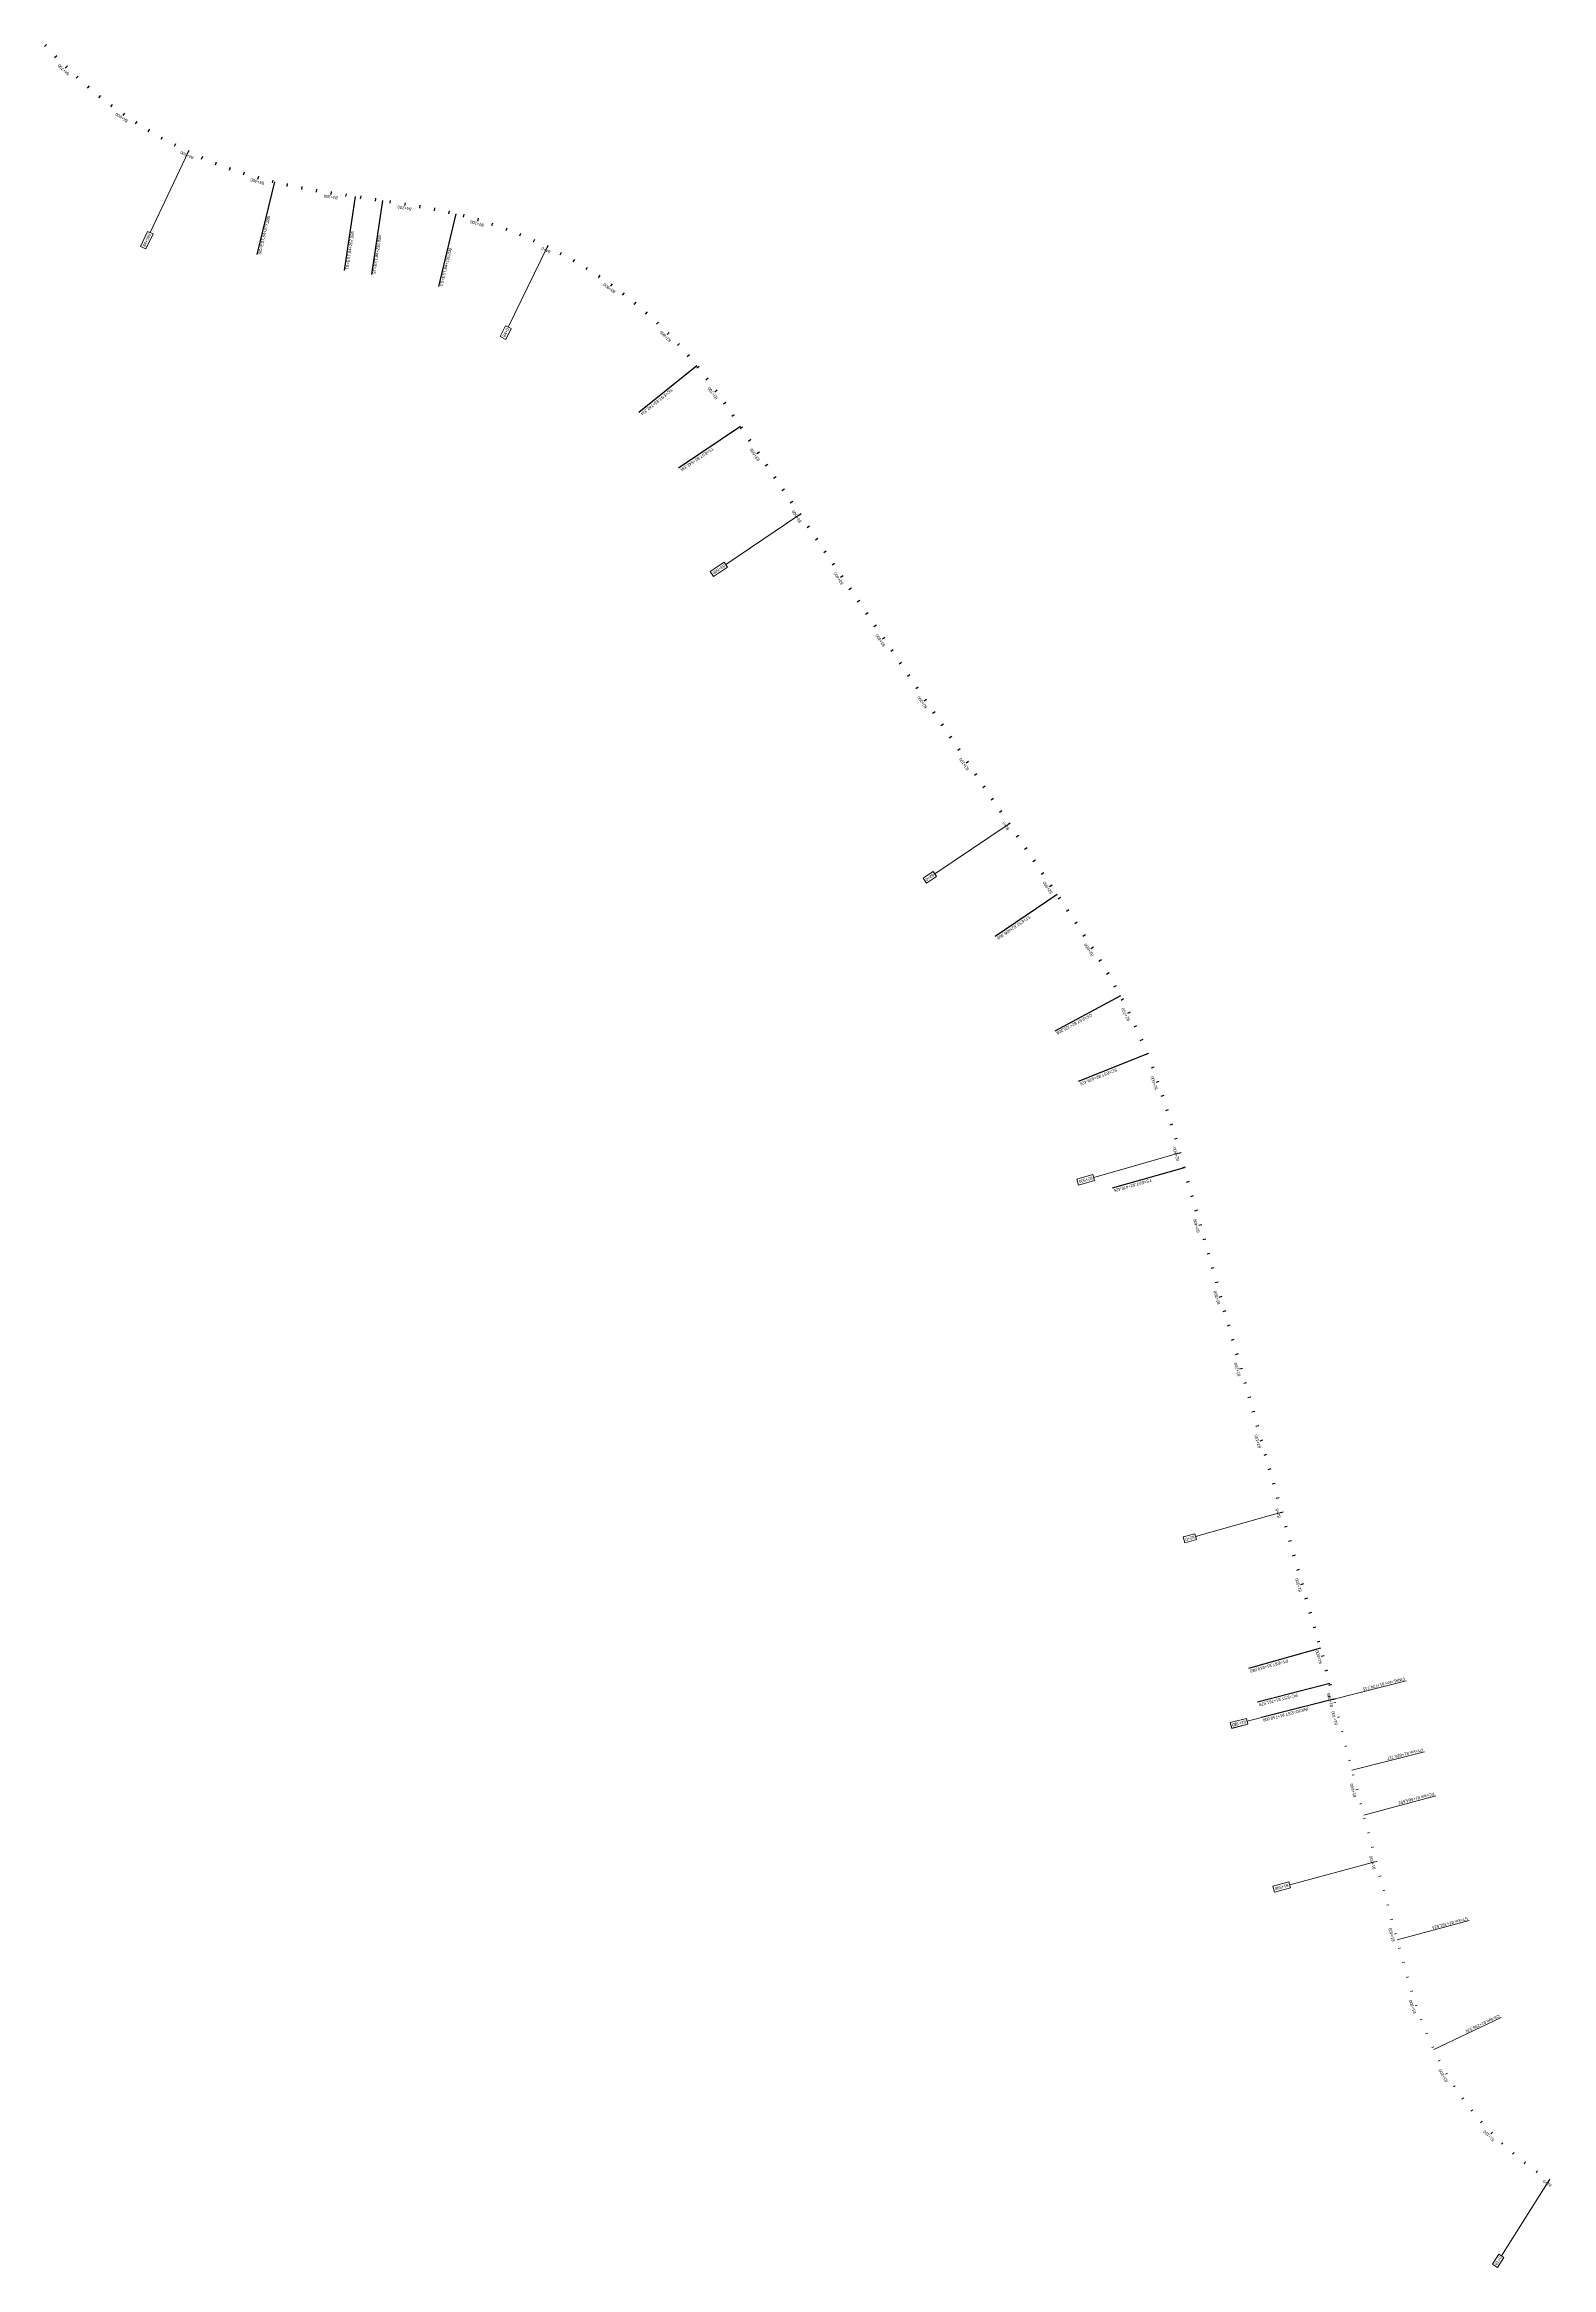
# Model space of a CAD drawing. Header units: metres. Extents: x 286368 to 330619, y 7396693 to 7466163.
# Drawn here: x 297146 to 299165, y 7449492 to 7452468 of the extents above; entities that cross this region are included whole.
import ezdxf

# ---------------------------------------------------------------- set-up
doc = ezdxf.new("R2010")
doc.units = ezdxf.units.M
doc.header["$MEASUREMENT"] = 0
for name, color, linetype, lineweight in [('U-HZ-ESTACAS', 3, 'Continuous', 30), ('U-HZ-KM', 1, 'Continuous', 20), ('U-HZ-NOTAVEIS', 2, 'Continuous', 30)]:
    doc.layers.add(name, color=color, linetype=linetype, lineweight=lineweight)
doc.layers.add('U-HZ-TRAÇO', color=3, linetype='TIC_LINE')
doc.styles.add('ARIAL', font='arial.ttf')
doc.styles.get("Standard").update_dxf_attribs({"font": 'arial.ttf'})
doc.linetypes.add('TIC_LINE', pattern='A,3.5,-0.25,["TIC",Standard,S=0.175,R=0,X=-0.05,Y=-0.1],-0.5', length=4.25)

# ---------------------------------------------------------------- blocks, each defined once
blk = doc.blocks.new('AeccTick (TIC)')
at = {"layer": 'U-HZ-TRAÇO', "lineweight": -2}
blk.add_line((0, 0.75), (0, -0.75), dxfattribs=at)
blk = doc.blocks.new('AeccTickLine')
at = {"layer": 'U-HZ-TRAÇO', "lineweight": -2}
blk.add_line((0, 1), (0, -1), dxfattribs=at)

msp = doc.modelspace()

# ---------------------------------------------------------------- linework, layer by layer
at = {"layer": 'U-HZ-KM', "linetype": 'Continuous', "lineweight": 0}
for p, q in [((297339.2, 7452325), (297288, 7452216.5)), ((297284.4, 7452218.2), (297274.9, 7452198)), ((297274.9, 7452198), (297282.2, 7452194.6)), ((297282.2, 7452194.6), (297291.7, 7452214.7)), ((297291.7, 7452214.7), (297284.4, 7452218.2)), ((297820.3, 7452197.7), (297767.6, 7452089.9)), ((297764, 7452091.6), (297756.9, 7452077.2)), ((297771.2, 7452088.1), (297764, 7452091.6)), ((297764.1, 7452073.6), (297771.2, 7452088.1)), ((297756.9, 7452077.2), (297764.1, 7452073.6)), ((298158.2, 7451839.2), (298058.8, 7451772)), ((298056.6, 7451775.3), (298038.1, 7451762.8)), ((298038.1, 7451762.8), (298042.6, 7451756.1)), ((298042.6, 7451756.1), (298061.1, 7451768.6)), ((298061.1, 7451768.6), (298056.6, 7451775.3)), ((298438.4, 7451425.1), (298339, 7451357.8)), ((298336.8, 7451361.2), (298323.4, 7451352.2)), ((298323.4, 7451352.2), (298328, 7451345.5)), ((298328, 7451345.5), (298341.3, 7451354.5)), ((298341.3, 7451354.5), (298336.8, 7451361.2)), ((298667.2, 7450984.3), (298551.8, 7450951.4)), ((298550.7, 7450955.2), (298529.3, 7450949.1)), ((298529.3, 7450949.1), (298531.5, 7450941.3)), ((298531.5, 7450941.3), (298552.9, 7450947.5)), ((298552.9, 7450947.5), (298550.7, 7450955.2)), ((298803.8, 7450503.3), (298688.3, 7450470.6)), ((298687.2, 7450474.5), (298671.7, 7450470.1)), ((298689.4, 7450466.7), (298687.2, 7450474.5)), ((298671.7, 7450470.1), (298674, 7450462.3)), ((298674, 7450462.3), (298689.4, 7450466.7)), ((298873.6, 7450252.9), (298757.3, 7450223.3)), ((298873.6, 7450252.9), (298757.3, 7450223.3)), ((298756.3, 7450227.2), (298734.6, 7450221.7)), ((298734.6, 7450221.7), (298736.6, 7450213.8)), ((298756.3, 7450227.2), (298734.7, 7450221.7)), ((298734.7, 7450221.7), (298736.6, 7450213.9)), ((298736.6, 7450213.8), (298758.3, 7450219.4)), ((298736.6, 7450213.9), (298758.3, 7450219.4)), ((298758.3, 7450219.4), (298756.3, 7450227.2)), ((298758.3, 7450219.4), (298756.3, 7450227.2)), ((298930.2, 7450035.4), (298814.3, 7450004.3)), ((298813.2, 7450008.2), (298791.7, 7450002.5)), ((298791.7, 7450002.5), (298793.8, 7449994.7)), ((298793.8, 7449994.7), (298815.3, 7450000.4)), ((298815.3, 7450000.4), (298813.2, 7450008.2)), ((299162.1, 7449609.1), (299097.9, 7449507.7)), ((299094.4, 7449509.9), (299085.8, 7449496.3)), ((299085.8, 7449496.3), (299092.7, 7449491.9)), ((299092.7, 7449491.9), (299101.3, 7449505.5)), ((299101.3, 7449505.5), (299094.4, 7449509.9))]:
    msp.add_line(p, q, dxfattribs=at)
at = {"layer": 'U-HZ-NOTAVEIS', "color": 1, "linetype": 'Continuous', "lineweight": -3}
for p, q in [((297454.4, 7452284.3), (297430.8, 7452187.1)), ((297562.6, 7452264.7), (297547.8, 7452165.8)), ((297599, 7452259.3), (297584.2, 7452160.4)), ((297697.4, 7452241.7), (297674.3, 7452144.4)), ((298020.2, 7452038.3), (297942.3, 7451975.5)), ((298078.5, 7451957.1), (297995.7, 7451901.1)), ((298502.7, 7451330.1), (298419.8, 7451274.1)), ((298587.6, 7451194.7), (298499.5, 7451147.5)), ((298623.9, 7451116.8), (298531, 7451079.7)), ((298672.8, 7450964.5), (298576.6, 7450937.2)), ((298855.5, 7450321.1), (298759.3, 7450293.8)), ((298868.2, 7450273.8), (298771.3, 7450249.1)), ((298873.6, 7450252.9), (298776.6, 7450228.2))]:
    msp.add_line(p, q, dxfattribs=at)
at = {"layer": 'U-HZ-NOTAVEIS', "color": 1, "linetype": 'Continuous', "lineweight": 0}
for p, q in [((298873.6, 7450252.9), (298970.5, 7450277.6)), ((298897.7, 7450157.9), (298994.7, 7450182.6)), ((298913.5, 7450097.8), (299010, 7450123.7)), ((298958.2, 7449930.6), (299054.8, 7449956.5)), ((299007.3, 7449783.8), (299097.7, 7449826.7))]:
    msp.add_line(p, q, dxfattribs=at)

# ---------------------------------------------------------------- block references
at = {"layer": 'U-HZ-TRAÇO', "linetype": 'Continuous', "lineweight": -3}
for p, xscale, yscale, zscale, rotation in [((297147.7, 7452467.1), 2, 2, 2, 132.1043523643296), ((297161.3, 7452452.4), 2, 2, 2, 133.9921869446425), ((297175.5, 7452438.3), 2, 2, 2, 135.8800215249983), ((297190.1, 7452424.6), 2, 2, 2, 137.7678561052853), ((297205.1, 7452411.4), 2, 2, 2, 139.6556906856081), ((297220.5, 7452398.7), 2, 2, 2, 141.5435252659781), ((297236.4, 7452386.5), 2, 2, 2, 143.4313598462903), ((297252.7, 7452374.9), 2, 2, 2, 145.3191944266521), ((297269.3, 7452363.8), 2, 2, 2, 147.2070290069889), ((297286.3, 7452353.2), 2, 2, 2, 149.0948635873214), ((297303.6, 7452343.2), 1.999999999999999, 1.999999999999999, 1.999999999999999, 150.9826981676151), ((297321.3, 7452333.8), 2, 2, 2, 152.8705327479851), ((297339.2, 7452325), 2, 2, 2, 154.7583673282852), ((297357.4, 7452316.8), 2, 2, 2, 156.6462019086412), ((297375.9, 7452309.2), 2, 2, 2, 158.5340364889525), ((297394.6, 7452302.1), 2, 2, 2, 160.4218710693032), ((297413.6, 7452295.8), 1.999999999999999, 1.999999999999999, 1.999999999999999, 162.3097056496199), ((297432.7, 7452290), 2.000000000000001, 2.000000000000001, 2.000000000000001, 164.1975402299547), ((297452.1, 7452284.9), 1.999999999999999, 1.999999999999999, 1.999999999999999, 166.0853748103061), ((297471.6, 7452280.4), 2, 2, 2, 167.825947905237), ((297491.2, 7452276.4), 2, 2, 2, 169.2342526282905), ((297510.8, 7452272.8), 2, 2, 2, 170.3038464774099), ((297530.6, 7452269.6), 2, 2, 2, 171.0315281200715), ((297550.4, 7452266.6), 2, 2, 2, 171.4162033609634), ((297570.1, 7452263.6), 2, 2, 2, 171.4823348003866), ((297589.9, 7452260.6), 2, 2, 2, 171.4823348003866), ((297609.7, 7452257.7), 2, 2, 2, 171.4252853176525), ((297629.5, 7452254.6), 1.999999999999999, 1.999999999999999, 1.999999999999999, 171.0205520453531), ((297649.2, 7452251.4), 1.999999999999999, 1.999999999999999, 1.999999999999999, 170.2276618163581), ((297668.9, 7452247.8), 2, 2, 2, 169.0480457088401), ((297688.4, 7452243.7), 1.999999999999999, 1.999999999999999, 1.999999999999999, 167.4860114376818), ((297707.9, 7452239.1), 2, 2, 2, 165.5925938327046), ((297727.2, 7452233.8), 2, 2, 2, 163.6503640187011), ((297746.3, 7452227.8), 2, 2, 2, 161.7081342047006), ((297765.2, 7452221.2), 2, 2, 2, 159.7659043907093), ((297783.8, 7452214), 2, 2, 2, 157.8236745766898), ((297802.2, 7452206.1), 1.999999999999999, 1.999999999999999, 1.999999999999999, 155.8814447626799), ((297820.3, 7452197.7), 2, 2, 2, 153.9392149486592), ((297838.1, 7452188.6), 2, 2, 2, 151.9969851346713), ((297855.6, 7452178.9), 2, 2, 2, 150.0547553206646), ((297872.8, 7452168.6), 2, 2, 2, 148.1125255066364), ((297889.6, 7452157.8), 2, 2, 2, 146.1702956926698), ((297906, 7452146.3), 1.999999999999999, 1.999999999999999, 1.999999999999999, 144.228065878656), ((297922, 7452134.4), 2, 2, 2, 142.285836064638), ((297937.6, 7452121.9), 2, 2, 2, 140.3436062506121), ((297952.8, 7452108.9), 2, 2, 2, 138.4013764366196), ((297967.5, 7452095.3), 2, 2, 2, 136.4591466226113), ((297981.8, 7452081.3), 2, 2, 2, 134.5169168086196), ((297995.6, 7452066.8), 2, 2, 2, 132.5746869946122), ((298008.9, 7452051.9), 2, 2, 2, 130.6324571806023), ((298021.6, 7452036.5), 2, 2, 2, 128.6953023067198), ((298033.9, 7452020.7), 2, 2, 2, 127.004595412844), ((298045.7, 7452004.6), 2, 2, 2, 125.6937578661151), ((298057.3, 7451988.2), 2, 2, 2, 124.7686087584893), ((298068.6, 7451971.7), 2, 2, 2, 124.2313279085554), ((298079.8, 7451955.2), 2, 2, 2, 124.07979549374), ((298091, 7451938.6), 2, 2, 2, 124.07979549374), ((298102.2, 7451922), 2, 2, 2, 124.07979549374), ((298113.4, 7451905.5), 2, 2, 2, 124.07979549374), ((298124.6, 7451888.9), 2, 2, 2, 124.07979549374), ((298135.8, 7451872.3), 2, 2, 2, 124.07979549374), ((298147, 7451855.8), 2, 2, 2, 124.07979549374), ((298158.2, 7451839.2), 2, 2, 2, 124.07979549374), ((298169.4, 7451822.6), 2, 2, 2, 124.07979549374), ((298180.7, 7451806.1), 2, 2, 2, 124.07979549374), ((298191.9, 7451789.5), 2, 2, 2, 124.07979549374), ((298203.1, 7451772.9), 2, 2, 2, 124.07979549374), ((298214.3, 7451756.4), 2, 2, 2, 124.07979549374), ((298225.5, 7451739.8), 2, 2, 2, 124.07979549374), ((298236.7, 7451723.3), 2, 2, 2, 124.07979549374), ((298247.9, 7451706.7), 2, 2, 2, 124.07979549374), ((298259.1, 7451690.1), 2, 2, 2, 124.07979549374), ((298270.3, 7451673.6), 2, 2, 2, 124.07979549374), ((298281.5, 7451657), 2, 2, 2, 124.07979549374), ((298292.7, 7451640.4), 2, 2, 2, 124.07979549374), ((298303.9, 7451623.9), 2, 2, 2, 124.07979549374), ((298315.1, 7451607.3), 2, 2, 2, 124.07979549374), ((298326.3, 7451590.7), 2, 2, 2, 124.07979549374), ((298337.6, 7451574.2), 2, 2, 2, 124.07979549374), ((298348.8, 7451557.6), 2, 2, 2, 124.07979549374), ((298360, 7451541), 2, 2, 2, 124.07979549374), ((298371.2, 7451524.5), 2, 2, 2, 124.07979549374), ((298382.4, 7451507.9), 2, 2, 2, 124.07979549374), ((298393.6, 7451491.3), 2, 2, 2, 124.07979549374), ((298404.8, 7451474.8), 2, 2, 2, 124.07979549374), ((298416, 7451458.2), 2, 2, 2, 124.07979549374), ((298427.2, 7451441.6), 2, 2, 2, 124.07979549374), ((298438.4, 7451425.1), 2, 2, 2, 124.07979549374), ((298449.6, 7451408.5), 2, 2, 2, 124.07979549374), ((298460.8, 7451391.9), 2, 2, 2, 124.07979549374), ((298472, 7451375.4), 2, 2, 2, 124.07979549374), ((298483.2, 7451358.8), 2, 2, 2, 124.07979549374), ((298494.4, 7451342.3), 2, 2, 2, 124.07979549374), ((298505.7, 7451325.7), 2, 2, 2, 124.0731172838858), ((298516.8, 7451309.1), 2, 2, 2, 123.9302591204085), ((298528, 7451292.5), 2, 2, 2, 123.6013924010079), ((298539, 7451275.8), 2, 2, 2, 123.0866245741059), ((298549.8, 7451259), 2, 2, 2, 122.3863203388394), ((298560.4, 7451242), 1.999999999999999, 1.999999999999999, 1.999999999999999, 121.5013594920615), ((298570.7, 7451224.8), 2, 2, 2, 120.4334812705414), ((298580.6, 7451207.5), 2, 2, 2, 119.1857029859739), ((298590.1, 7451189.9), 2, 2, 2, 117.7621208096641), ((298599.2, 7451172.1), 2, 2, 2, 116.2739187443486), ((298607.9, 7451154.1), 2, 2, 2, 114.7857166790744), ((298616, 7451135.8), 1.999999999999999, 1.999999999999999, 1.999999999999999, 113.2975146138105), ((298623.7, 7451117.3), 2, 2, 2, 111.8093125485405), ((298630.9, 7451098.7), 2, 2, 2, 110.4270979599392), ((298637.7, 7451079.8), 2, 2, 2, 109.2219979261683), ((298644.1, 7451060.9), 2, 2, 2, 108.1976606431114), ((298650.2, 7451041.9), 1.999999999999999, 1.999999999999999, 1.999999999999999, 107.3567563236887), ((298656, 7451022.7), 2, 2, 2, 106.7007830090526), ((298661.7, 7451003.5), 2, 2, 2, 106.2304690434289), ((298667.2, 7450984.3), 1.999999999999999, 1.999999999999999, 1.999999999999999, 105.9460975209892), ((298672.7, 7450965.1), 2, 2, 2, 105.8477424526622), ((298678.1, 7450945.9), 2, 2, 2, 105.8476657337757), ((298683.6, 7450926.6), 2, 2, 2, 105.8476657337757), ((298689.1, 7450907.4), 2, 2, 2, 105.8476657337757), ((298694.5, 7450888.1), 2, 2, 2, 105.8476657337757), ((298700, 7450868.9), 2, 2, 2, 105.8476657337757), ((298705.5, 7450849.7), 2, 2, 2, 105.8476657337757), ((298710.9, 7450830.4), 2, 2, 2, 105.8476657337757), ((298716.4, 7450811.2), 2, 2, 2, 105.8476657337757), ((298721.8, 7450791.9), 2, 2, 2, 105.8476657337757), ((298727.3, 7450772.7), 2, 2, 2, 105.8476657337757), ((298732.8, 7450753.5), 2, 2, 2, 105.8476657337757), ((298738.2, 7450734.2), 2, 2, 2, 105.8476657337757), ((298743.7, 7450715), 2, 2, 2, 105.8476657337757), ((298749.2, 7450695.7), 2, 2, 2, 105.8476657337757), ((298754.6, 7450676.5), 2, 2, 2, 105.8476657337757), ((298760.1, 7450657.3), 2, 2, 2, 105.8476657337757), ((298765.5, 7450638), 2, 2, 2, 105.8476657337757), ((298771, 7450618.8), 2, 2, 2, 105.8476657337757), ((298776.5, 7450599.5), 2, 2, 2, 105.8476657337757), ((298781.9, 7450580.3), 2, 2, 2, 105.8476657337757), ((298787.4, 7450561.1), 2, 2, 2, 105.8476657337757), ((298792.8, 7450541.8), 2, 2, 2, 105.8476657337757), ((298798.3, 7450522.6), 2, 2, 2, 105.8476657337757), ((298803.8, 7450503.3), 2, 2, 2, 105.8476657337757), ((298809.2, 7450484.1), 2, 2, 2, 105.8476657337757), ((298814.7, 7450464.9), 2, 2, 2, 105.8476657337757), ((298820.2, 7450445.6), 2, 2, 2, 105.8476657337757), ((298825.6, 7450426.4), 2, 2, 2, 105.8476657337757), ((298831.1, 7450407.1), 2, 2, 2, 105.8476657337757), ((298836.5, 7450387.9), 2, 2, 2, 105.8476657337757), ((298842, 7450368.7), 2, 2, 2, 105.8476657337757), ((298847.5, 7450349.4), 2, 2, 2, 105.8476657337757), ((298852.9, 7450330.2), 2, 2, 2, 105.8476657337757), ((298858.4, 7450310.9), 2, 2, 2, 105.5108007017376), ((298863.6, 7450291.6), 2, 2, 2, 104.8741809293782), ((298868.6, 7450272.3), 1.999999999999999, 1.999999999999999, 1.999999999999999, 104.2878135584782), ((298873.6, 7450252.9), 1.999999999999999, 1.999999999999999, 1.999999999999999, 104.2878135584782)]:
    msp.add_blockref('AeccTickLine', p, dxfattribs=dict(at, xscale=xscale, yscale=yscale, zscale=zscale, rotation=rotation))
at = {"layer": 'U-HZ-TRAÇO', "linetype": 'Continuous', "lineweight": 20}
for p, xscale, yscale, zscale, rotation in [((298873.6, 7450252.9), 1.999999999999999, 1.999999999999999, 1.999999999999999, 104.2878135527713), ((298879.7, 7450228.9), 1.999999999999999, 1.999999999999999, 1.999999999999999, 104.2878135527713), ((298904.4, 7450132), 2, 2, 2, 104.5940773365627), ((298930.2, 7450035.4), 2, 2, 2, 104.9998258755791), ((298956.1, 7449938.8), 2, 2, 2, 104.9998258755791), ((298983.8, 7449842.8), 2, 2, 2, 108.6779109975224), ((299024.4, 7449751.6), 1.999999999999999, 1.999999999999999, 1.999999999999999, 120.3690942762365), ((299084.7, 7449672.1), 2, 2, 2, 134.0109465411699), ((299162.1, 7449609.1), 1.999999999999999, 1.999999999999999, 1.999999999999999, 147.6527988062619)]:
    msp.add_blockref('AeccTick (TIC)', p, dxfattribs=dict(at, xscale=xscale, yscale=yscale, zscale=zscale, rotation=rotation))
at = {"layer": 'U-HZ-TRAÇO', "linetype": 'TIC_LINE', "lineweight": 20}
for p, xscale, yscale, zscale, rotation in [((298874.7, 7450248.3), 1.999999999999999, 1.999999999999999, 1.999999999999999, 104.2878135527713), ((298884.6, 7450209.5), 1.999999999999999, 1.999999999999999, 1.999999999999999, 104.2878135527713), ((298889.5, 7450190.1), 1.999999999999999, 1.999999999999999, 1.999999999999999, 104.2878135527713), ((298894.5, 7450170.8), 1.999999999999999, 1.999999999999999, 1.999999999999999, 104.2878135527713), ((298899.4, 7450151.4), 2, 2, 2, 104.3648942185045), ((298909.5, 7450112.7), 2, 2, 2, 104.8232604546139), ((298914.6, 7450093.4), 2, 2, 2, 104.9998258755791), ((298919.8, 7450074), 2, 2, 2, 104.9998258755791), ((298925, 7450054.7), 2, 2, 2, 104.9998258755791), ((298935.3, 7450016.1), 2, 2, 2, 104.9998258755791), ((298940.5, 7449996.8), 2, 2, 2, 104.9998258755791), ((298945.7, 7449977.4), 2, 2, 2, 104.9998258755791), ((298950.9, 7449958.1), 2, 2, 2, 104.9998258755791), ((298961.2, 7449919.5), 2, 2, 2, 105.0582625674578), ((298966.5, 7449900.2), 2, 2, 2, 105.4371153183361), ((298971.9, 7449880.9), 2, 2, 2, 106.167784100686), ((298977.7, 7449861.8), 2, 2, 2, 107.2491543286831), ((298990.5, 7449823.9), 2, 2, 2, 110.4466773486962), ((298997.8, 7449805.3), 2, 2, 2, 112.5417608582362), ((299005.9, 7449787), 2, 2, 2, 114.9408343840349), ((299014.7, 7449769.1), 2, 2, 2, 117.6407238232175), ((299034.9, 7449734.6), 2, 2, 2, 123.0974647292315), ((299046.3, 7449718.1), 1.999999999999999, 1.999999999999999, 1.999999999999999, 125.8258351822347), ((299058.3, 7449702.1), 2, 2, 2, 128.5542056351777), ((299071.2, 7449686.8), 2, 2, 2, 131.2825760881808), ((299099, 7449658), 2, 2, 2, 136.7393169942167), ((299113.8, 7449644.7), 2, 2, 2, 139.4676874472143), ((299129.3, 7449632.1), 2, 2, 2, 142.1960579002263), ((299145.4, 7449620.2), 2, 2, 2, 144.924428353222)]:
    msp.add_blockref('AeccTick (TIC)', p, dxfattribs=dict(at, xscale=xscale, yscale=yscale, zscale=zscale, rotation=rotation))

# ---------------------------------------------------------------- texts
at = {"layer": 'U-HZ-ESTACAS', "style": 'ARIAL'}
for s, rotation, p in [('84+700', 135.88, (297179.9, 7452429.4)), ('84+600', 145.3192, (297258.5, 7452366.8)), ('84+500', 154.7584, (297346.3, 7452318)), ('84+400', 164.1975, (297440.9, 7452284.2)), ('84+300', 171.0315, (297539.3, 7452264.8)), ('84+200', 171.0206, (297638.2, 7452249.9)), ('84+100', 163.6504, (297735.2, 7452227.9)), ('84+0', 153.9392, (297824.5, 7452191.9)), ('83+900', 144.2281, (297911.6, 7452138.2)), ('83+800', 134.5169, (297986, 7452072.3)), ('83+700', 125.6938, (298048.5, 7451995)), ('83+600', 124.0798, (298104.7, 7451912.4)), ('83+500', 124.0798, (298160.7, 7451829.6)), ('83+400', 124.0798, (298216.8, 7451746.7)), ('83+300', 124.0798, (298272.8, 7451663.9)), ('83+200', 124.0798, (298328.8, 7451581.1)), ('83+100', 124.0798, (298384.9, 7451498.3)), ('83+0', 124.0798, (298439.2, 7451418)), ('82+900', 124.0798, (298496.9, 7451332.6)), ('82+800', 122.3863, (298552, 7451249.3)), ('82+700', 116.2739, (298600.4, 7451162.2)), ('82+600', 109.222, (298637.6, 7451069.9)), ('82+500', 105.9461, (298666.6, 7450974.4)), ('82+400', 105.8477, (298693.9, 7450878.2)), ('82+300', 105.8477, (298721.2, 7450782)), ('82+200', 105.8477, (298748.5, 7450685.8)), ('82+100', 105.8477, (298775.8, 7450589.6)), ('82+0', 105.8477, (298802.3, 7450496.4)), ('81+900', 105.8477, (298830.4, 7450397.2)), ('81+800', 105.5108, (298857.6, 7450301)), ('81+725', 104.2878, (298872.6, 7450243)), ('81+740', 104.2878, (298872.6, 7450243)), ('81+700', 104.2878, (298878.7, 7450219)), ('81+600', 104.5941, (298903.5, 7450122.1)), ('81+500', 104.9998, (298929.4, 7450025.5)), ('81+400', 104.9998, (298955.3, 7449928.9)), ('81+300', 108.6779, (298983.7, 7449832.8)), ('81+200', 120.3691, (299026.3, 7449741.8)), ('81+100', 134.0109, (299088.8, 7449663)), ('81+0', 147.6528, (299165.6, 7449602.9))]:
    msp.add_text(s, height=4, rotation=rotation, dxfattribs=at).set_placement(p)
at = {"layer": 'U-HZ-KM', "style": 'ARIAL'}
for s, rotation, p in [('84+500', 64.7584, (297281.1, 7452197)), ('84+0', 63.9392, (297763.1, 7452076.1)), ('83+500', 214.0798, (298056.3, 7451772.6)), ('83+0', 214.0798, (298336.4, 7451358.5)), ('82+500', 195.9461, (298549.6, 7450952.8)), ('82+0', 195.8477, (298686.1, 7450472)), ('81+725', 194.2878, (298755.1, 7450224.8)), ('81+740', 194.2878, (298755.1, 7450224.8)), ('81+500', 194.9998, (298812, 7450005.8)), ('81+0', 57.6528, (299091.9, 7449494.5))]:
    msp.add_text(s, height=4, rotation=rotation, dxfattribs=at).set_placement(p)
at = {"layer": 'U-HZ-NOTAVEIS', "style": 'ARIAL'}
for s, rotation, p in [('SC=EST.84+377,585', 76.3133, (297436.2, 7452186.8)), ('TS=EST.84+267,585', 81.4823, (297553.3, 7452166.2)), ('ST=EST.84+230,839', 81.4823, (297589.6, 7452160.6)), ('CS=EST.84+130,839', 76.6452, (297679.7, 7452144.1)), ('SC=EST.83+742,334', 218.9169, (297985.8, 7452007.9)), ('TS=EST.83+642,334', 214.0798, (298041.1, 7451929.3)), ('ST=EST.82+885,359', 214.0798, (298465.3, 7451302.4)), ('CS=EST.82+725,359', 208.1609, (298548.2, 7451171.2)), ('SC=EST.82+639,426', 201.7666, (298582.1, 7451097.9)), ('TS=EST.82+479,426', 195.8477, (298628.7, 7450949.9)), ('PT=EST.81+810,583', 195.8477, (298811.3, 7450306.4)), ('PC=EST.81+761,579', 194.2878, (298824.3, 7450260.5)), ('INICIO=EST.81+740,000', 194.2878, (298838.6, 7450241.9))]:
    msp.add_text(s, height=4, rotation=rotation, dxfattribs=at).set_placement(p)
at = {"layer": 'U-HZ-NOTAVEIS', "linetype": 'TIC_LINE', "lineweight": 20, "char_height": 4, "attachment_point": 1, "style": 'ARIAL'}
for s, insert, rotation in [('{\\C256;FINAL=km 81+724,745}', (298968.9, 7450278.5), 194.2878), ('{\\C256;PT=km 81+626,727}', (298993.1, 7450183.5), 194.2878), ('{\\C256;PC=km 81+564,592}', (299008.5, 7450124.6), 194.9998), ('{\\C256;ST=km 81+391,524}', (299053.3, 7449957.4), 194.9998), ('{\\C256;CS=km 81+236,524}', (299096, 7449827.3), 205.3866)]:
    msp.add_mtext(s, dxfattribs=dict(at, insert=insert, rotation=rotation))

doc.saveas('drawing.dxf')
